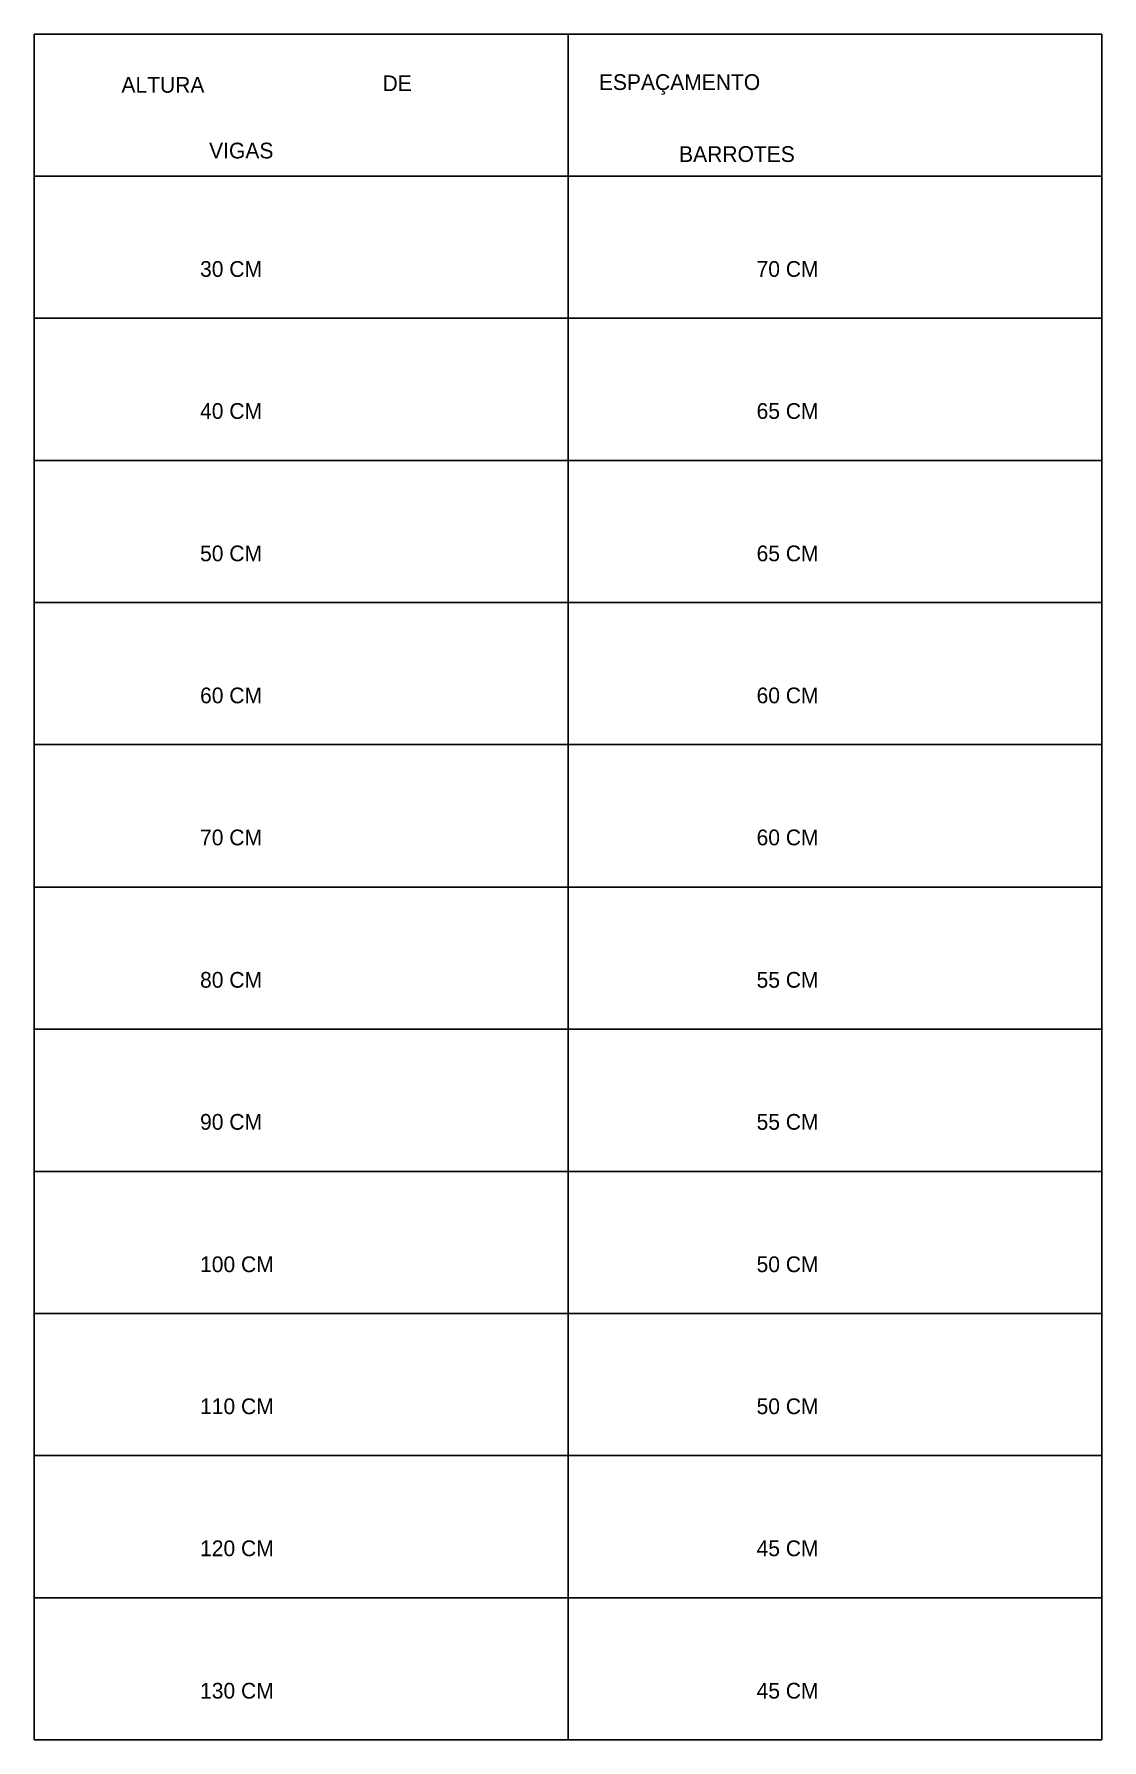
# Model space of a CAD drawing. Header units: metres. Extents: x -2848 to 22762, y -45195 to 1016.
# Drawn here: x 18554.9 to 18826.4, y -20202.1 to -19768.5 of the extents above; entities that cross this region are included whole.
import ezdxf

# ---------------------------------------------------------------- set-up
doc = ezdxf.new("R2010")
doc.units = ezdxf.units.M
doc.layers.add('GARFOS', color=7, linetype='Continuous')

msp = doc.modelspace()

# ---------------------------------------------------------------- texts
at = {"layer": 'GARFOS'}
for s, p in [('ALTURA   ', (18577.1, -19783.4)), ('DE', (18643.5, -19783)), ('ESPAÇAMENTO', (18698.5, -19782.7)), ('VIGAS', (18599.4, -19800.1)), ('BARROTES', (18718.9, -19801)), ('30 CM', (18597.1, -19830.2)), ('70 CM', (18738.6, -19830.2)), ('40 CM', (18597.1, -19866.3)), ('65 CM', (18738.6, -19866.3)), ('50 CM', (18597.1, -19902.5)), ('65 CM', (18738.6, -19902.5)), ('60 CM', (18597.1, -19938.6)), ('60 CM', (18738.6, -19938.6)), ('70 CM', (18597.1, -19974.7)), ('60 CM', (18738.6, -19974.7)), ('80 CM', (18597.1, -20010.9)), ('55 CM', (18738.6, -20010.9)), ('90 CM', (18597.1, -20047)), ('55 CM', (18738.6, -20047)), ('100 CM', (18597.1, -20083.2)), ('50 CM', (18738.6, -20083.2)), ('110 CM', (18597.1, -20119.3)), ('50 CM', (18738.6, -20119.3)), ('120 CM', (18597.1, -20155.4)), ('45 CM', (18738.6, -20155.4)), ('130 CM', (18597.1, -20191.6)), ('45 CM', (18738.6, -20191.6))]:
    msp.add_text(s, height=4, dxfattribs=at).set_placement(p)

# ---------------------------------------------------------------- linework, layer by layer
at = {"layer": 'GARFOS'}
for p, q in [((18554.9, -20202.1), (18554.9, -19768.5)), ((18554.9, -19768.5), (18826.4, -19768.5)), ((18690.7, -19768.5), (18690.7, -20202.1)), ((18826.4, -19768.5), (18826.4, -20202.1)), ((18554.9, -19804.6), (18826.4, -19804.6)), ((18554.9, -19804.6), (18826.4, -19804.6)), ((18554.9, -19840.7), (18826.4, -19840.7)), ((18554.9, -19876.9), (18826.4, -19876.9)), ((18554.9, -19913), (18826.4, -19913)), ((18554.9, -19949.1), (18826.4, -19949.1)), ((18554.9, -19985.3), (18826.4, -19985.3)), ((18554.9, -20021.4), (18826.4, -20021.4)), ((18554.9, -20057.6), (18826.4, -20057.6)), ((18554.9, -20093.7), (18826.4, -20093.7)), ((18554.9, -20129.8), (18826.4, -20129.8)), ((18554.9, -20166), (18826.4, -20166)), ((18554.9, -20202.1), (18826.4, -20202.1))]:
    msp.add_line(p, q, dxfattribs=at)

msp.set_redraw_order([(e.dxf.handle, doc.entitydb.next_handle()) for e in msp.query("TEXT MTEXT ATTDEF DIMENSION ARC_DIMENSION")])  # texts and dimensions are drawn at this point

doc.saveas('drawing.dxf')
